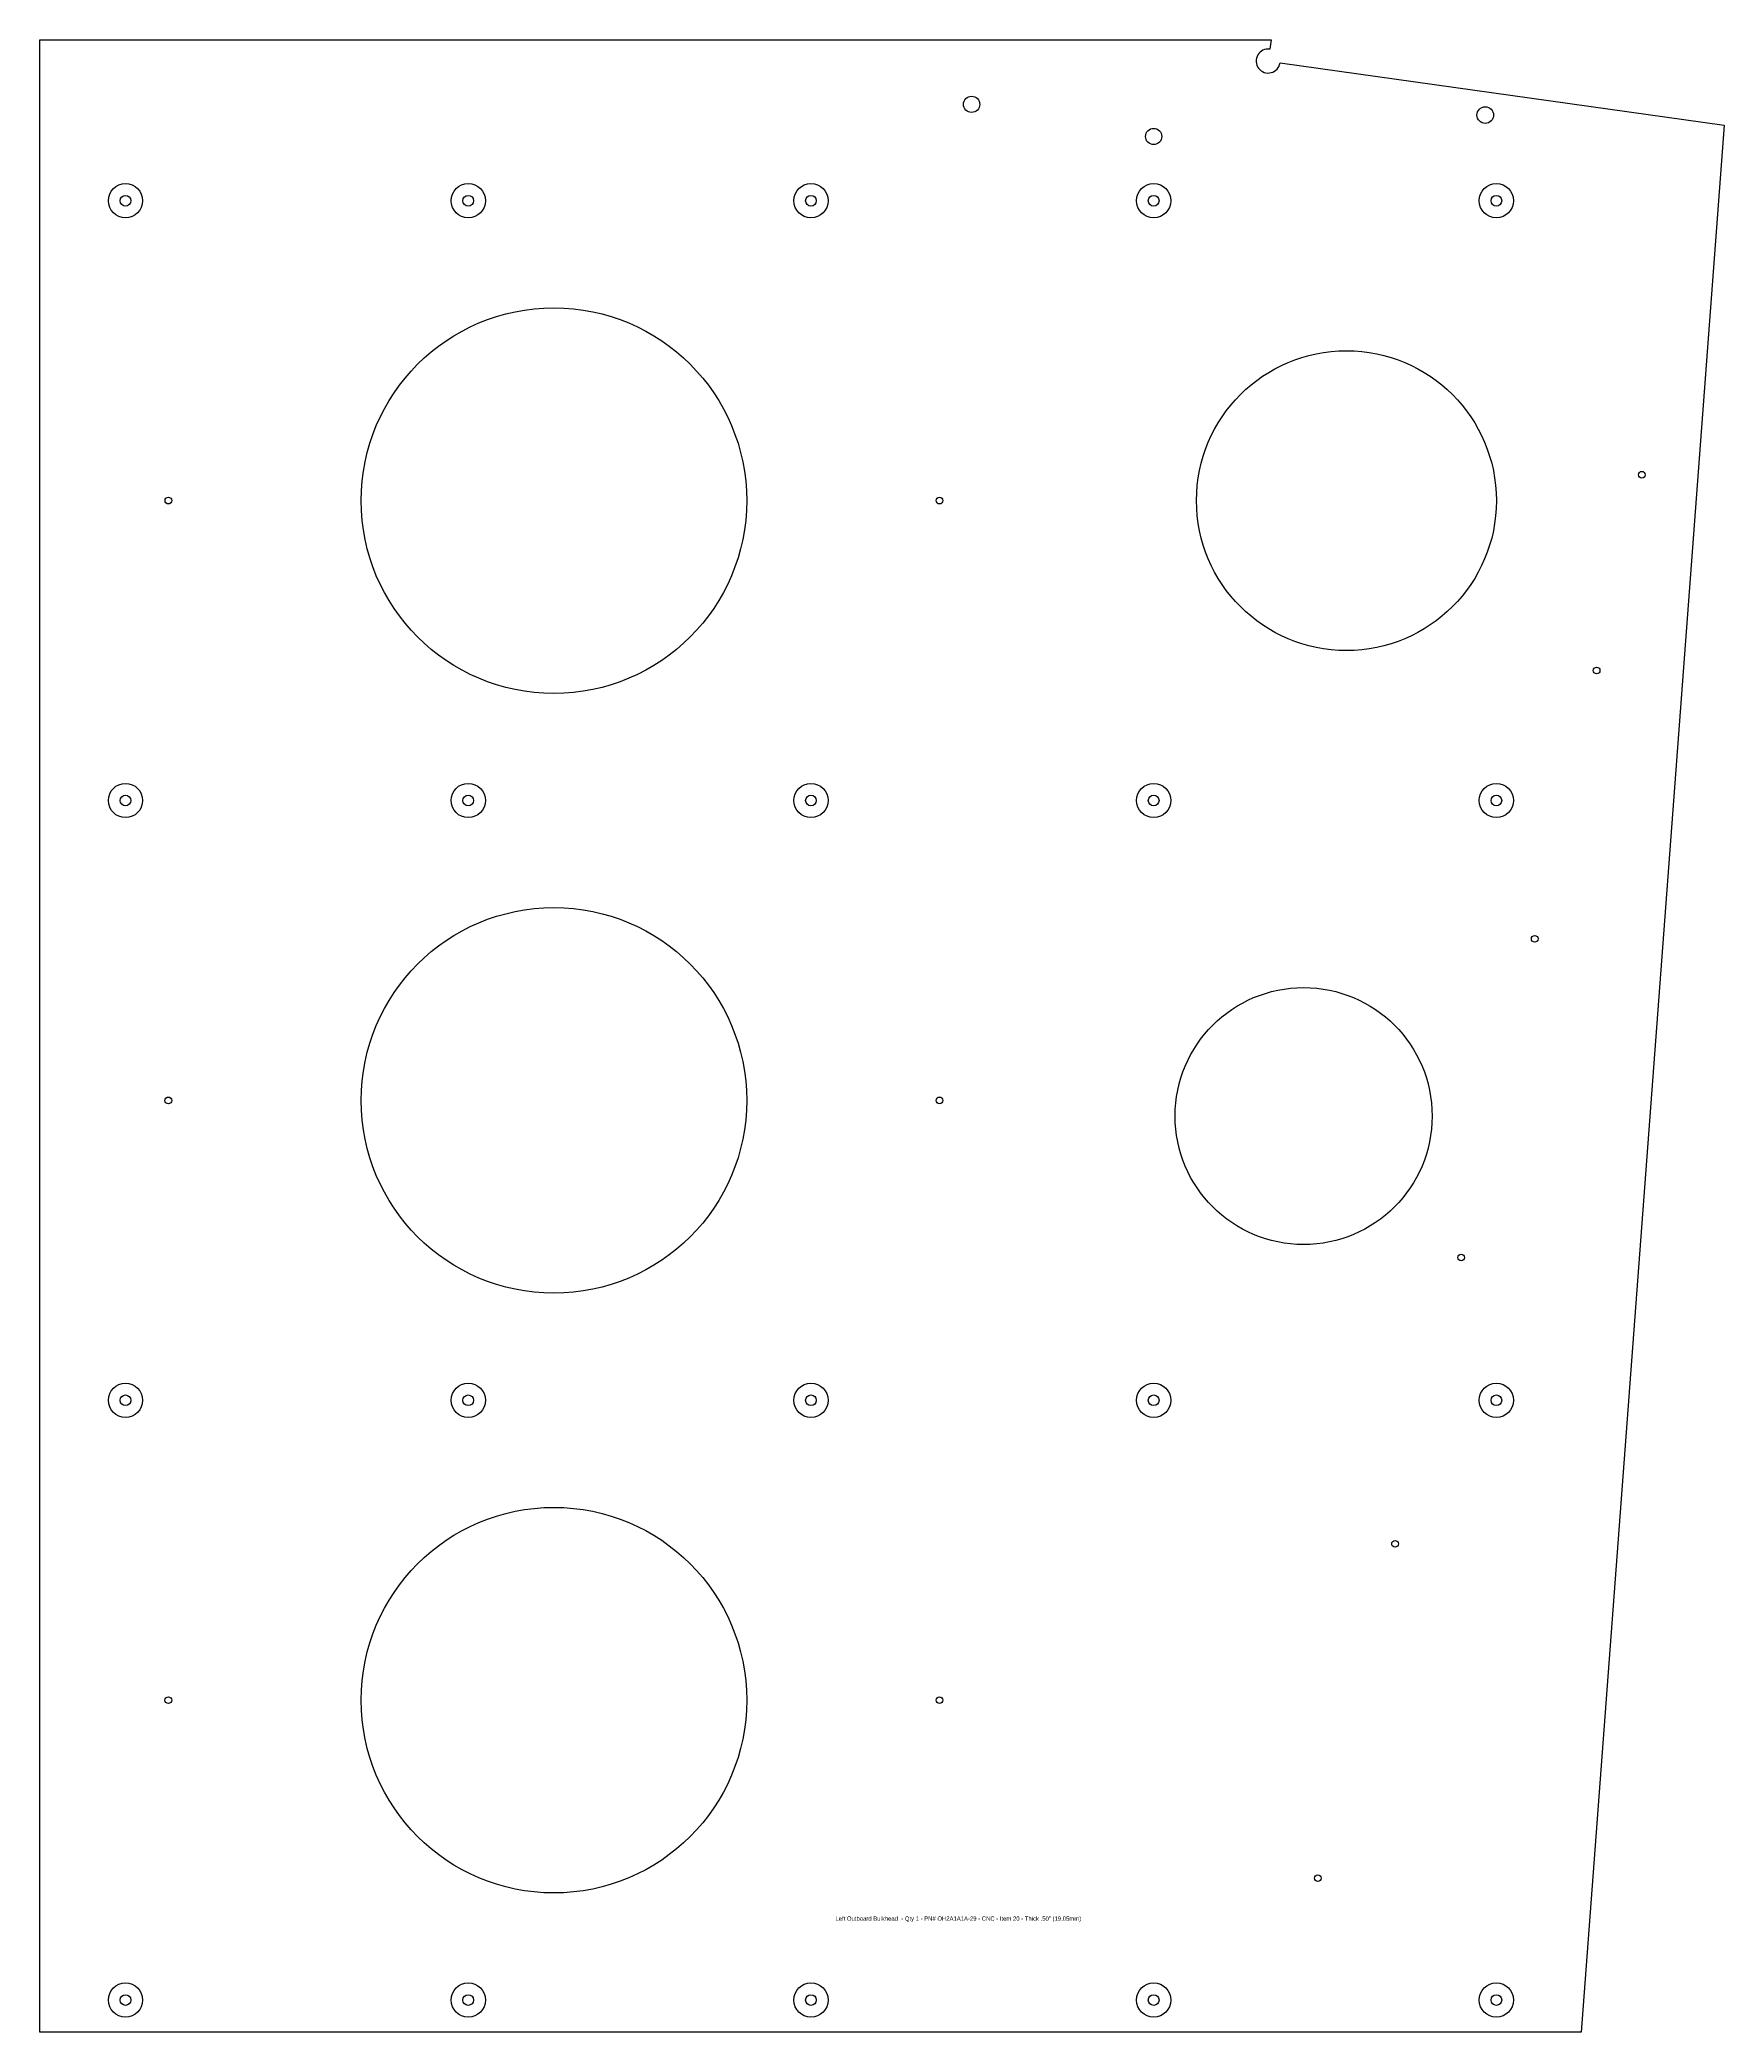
# Model space of a CAD drawing. Extents: x 6.5 to 54.1, y 7 to 30.2.
# Drawn here: x 6.45 to 26.11, y 6.97 to 30.23 of the extents above; entities that cross this region are included whole.
import ezdxf

# ---------------------------------------------------------------- set-up
doc = ezdxf.new("R2010")
doc.units = 0
doc.header["$MEASUREMENT"] = 0
doc.layers.get('0').update_dxf_attribs({"linetype": 'CONTINUOUS'})
doc.layers.add('Info', color=4, linetype='CONTINUOUS')
doc.styles.add('Annotative', font='txt')

msp = doc.modelspace()

# ---------------------------------------------------------------- linework, layer by layer
msp.add_lwpolyline([(20.808, 30.117, 2.414214), (20.927, 29.959), (26.11, 29.23), (24.44, 6.973), (6.452, 6.973), (6.452, 30.226), (20.824, 30.226)], format="xyb", close=True)
at = {"color": 7, "linetype": 'Continuous'}
for centre, radius in [((17.327, 29.473), 0.095), ((23.322, 29.348), 0.0967), ((19.452, 29.098), 0.095), ((7.452, 28.348), 0.2), ((11.452, 28.348), 0.2), ((15.452, 28.348), 0.2), ((19.452, 28.348), 0.2), ((23.452, 28.348), 0.2), ((12.452, 24.848), 2.25), ((21.702, 24.848), 1.75), ((25.15, 25.15), 0.0391), ((7.952, 24.848), 0.039), ((16.952, 24.848), 0.039), ((24.622, 22.866), 0.0391), ((7.452, 21.348), 0.2), ((11.452, 21.348), 0.2), ((15.452, 21.348), 0.2), ((19.452, 21.348), 0.2), ((23.452, 21.348), 0.2), ((12.452, 17.848), 2.25), ((23.899, 19.733), 0.0391), ((21.202, 17.665), 1.5), ((7.952, 17.848), 0.0391), ((16.952, 17.848), 0.0391), ((23.04, 16.014), 0.039), ((7.452, 14.348), 0.2), ((11.452, 14.348), 0.2), ((15.452, 14.348), 0.2), ((19.452, 14.348), 0.2), ((23.452, 14.348), 0.2), ((12.452, 10.848), 2.25), ((22.269, 12.673), 0.039), ((7.952, 10.848), 0.0391), ((16.952, 10.848), 0.0391), ((21.368, 8.771), 0.0391), ((7.452, 7.348), 0.2), ((11.452, 7.348), 0.2), ((15.452, 7.348), 0.2), ((19.452, 7.348), 0.2), ((23.452, 7.348), 0.2)]:
    msp.add_circle(centre, radius, dxfattribs=at)
for centre in [(7.452, 28.348), (11.452, 28.348), (15.452, 28.348), (19.452, 28.348), (23.452, 28.348), (7.452, 21.348), (11.452, 21.348), (15.452, 21.348), (19.452, 21.348), (23.452, 21.348), (7.452, 14.348), (11.452, 14.348), (15.452, 14.348), (19.452, 14.348), (23.452, 14.348), (7.452, 7.348), (11.452, 7.348), (15.452, 7.348), (19.452, 7.348), (23.452, 7.348)]:
    msp.add_circle(centre, 0.0625)

# ---------------------------------------------------------------- texts
at = {"layer": 'Info', "style": 'Annotative'}
msp.add_text('Left Outboard Bulkhead  - Qty 1 - PN# OH2A1A1A-29 - CNC - Item 20 - Thick .50" (19.05mm)', height=0.05, dxfattribs=at).set_placement((15.738, 8.274))

doc.saveas('drawing.dxf')
